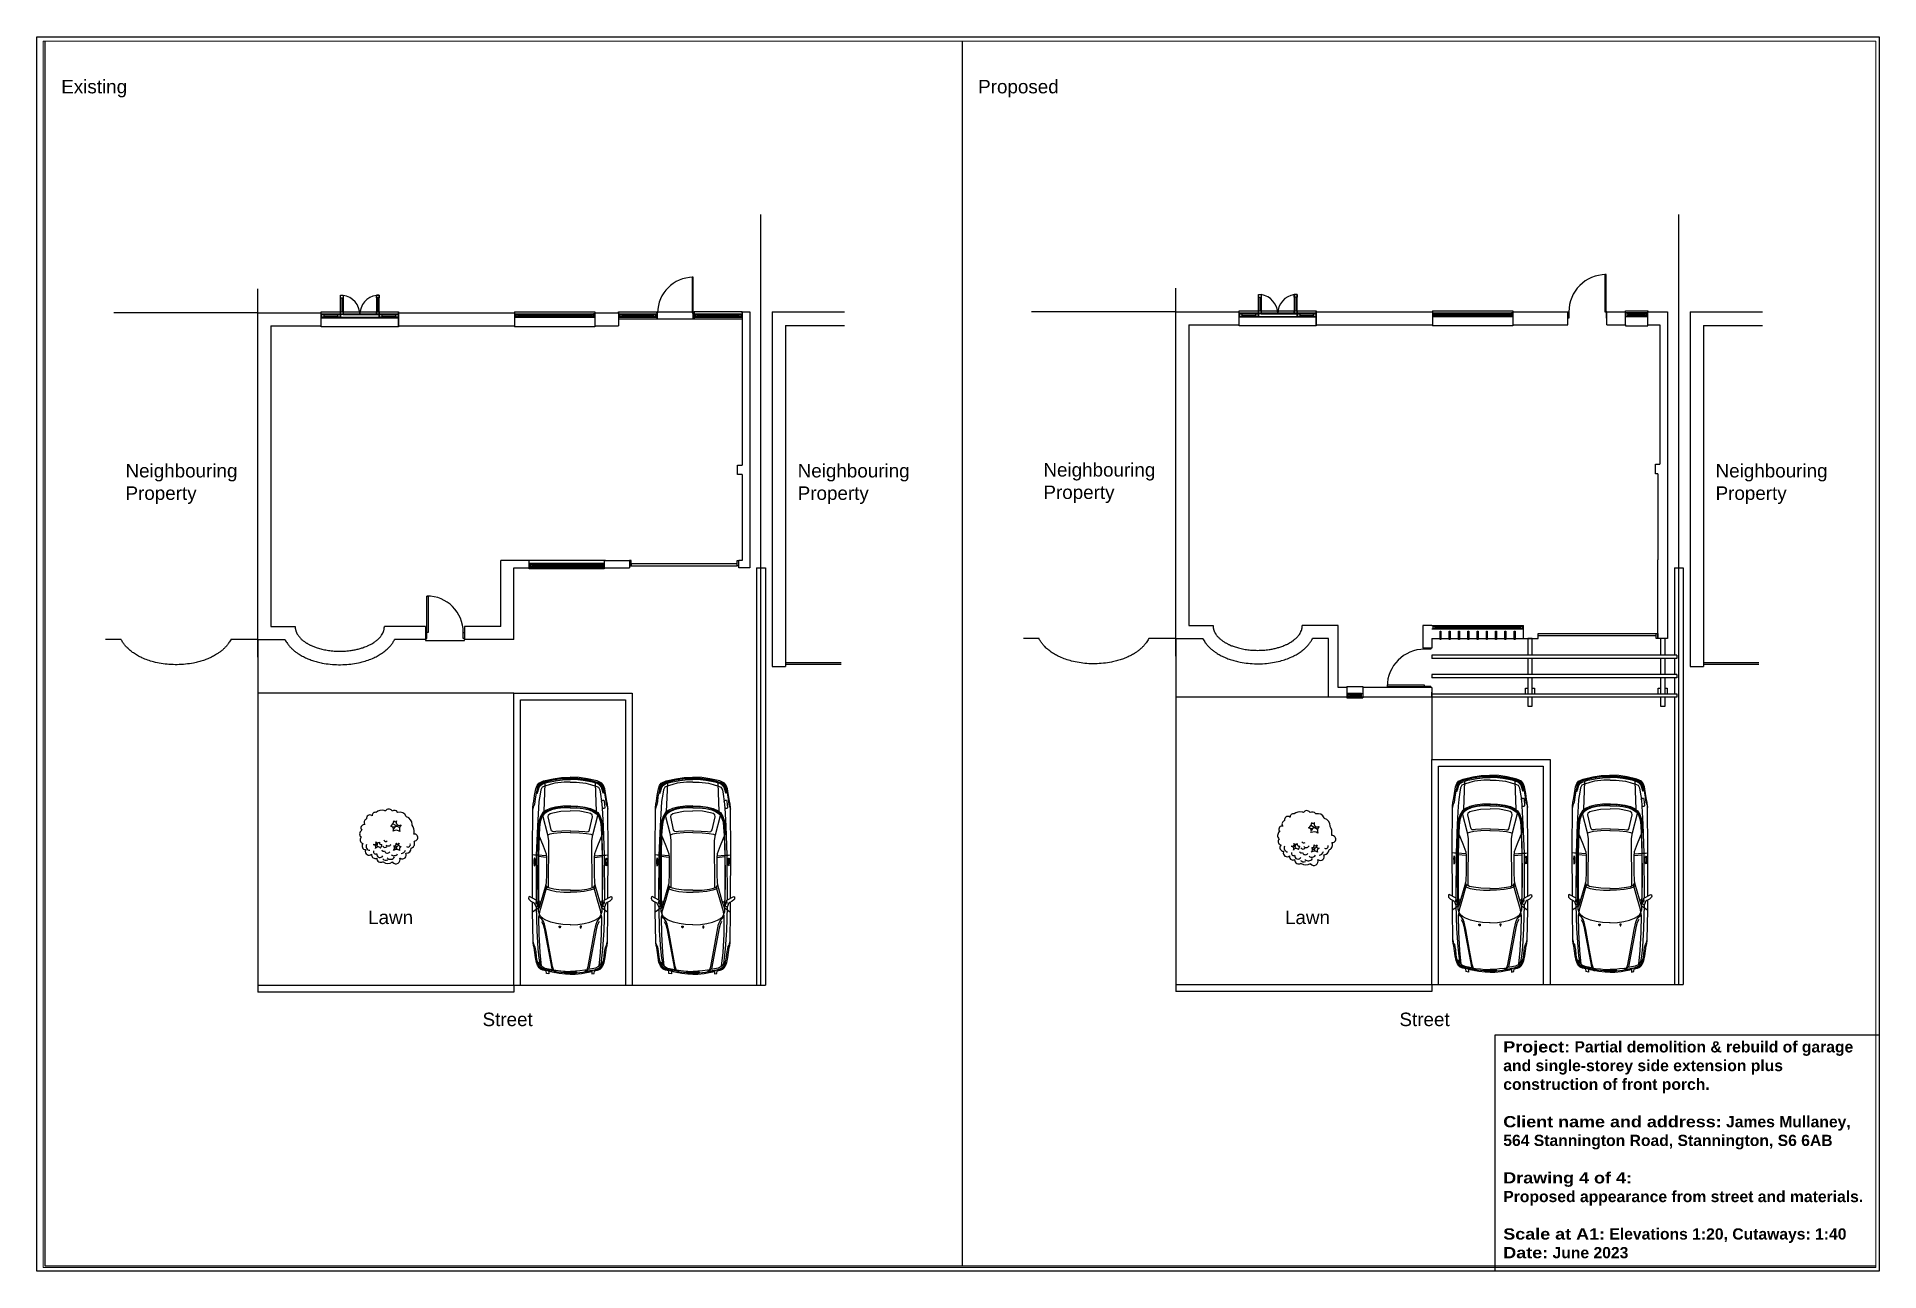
# Paper-space layout 'Garden' of a CAD drawing. Header units: millimetres. Extents: x 5 to 826, y 5 to 555.
# The model-space entities are those that its viewports show. They can reach past a viewport. Long polylines and large blocks are cut down to what shows.
import ezdxf

# ---------------------------------------------------------------- set-up
doc = ezdxf.new("R2010")
doc.units = ezdxf.units.MM
doc.linetypes.add('ACAD_ISO02W100', pattern=[15, 12, -3])
doc.layers.add('A-Walls', color=7, linetype='Continuous')
doc.layers.add('New', color=7, linetype='Continuous')
doc.layers.add('Border', color=7, linetype='Continuous', plot=False)
doc.styles.get("Standard").update_dxf_attribs({"font": 'Arial.ttf'})

psp = doc.layouts.new('Garden')

msp = doc.modelspace()

# ---------------------------------------------------------------- texts
at = {"linetype": 'ACAD_ISO02W100', "char_height": 300, "attachment_point": 1}
for s, insert in [('Existing', (-11487, -42398.8)), ('Proposed', (8933.2, -42398.8)), ('Neighbouring^JProperty', (-10055.5, -50952.8)), ('Neighbouring^JProperty', (4914.1, -50952.8)), ('Neighbouring^JProperty', (10386.5, -50932.8)), ('Neighbouring^JProperty', (25356.1, -50952.8)), ('Lawn', (-4653.2, -60900.7)), ('Lawn', (15766.9, -60900.7)), ('Street', (-2104.6, -63173.3)), ('Street', (18315.5, -63173.3))]:
    msp.add_mtext_dynamic_manual_height_columns(s, width=10135.649, gutter_width=12.5, heights=[0], dxfattribs=dict(at, insert=insert))

# ---------------------------------------------------------------- blocks, each defined once
blk = doc.blocks.new('JRMBorder')
for p, q in [((654.72, 5.09), (654.72, 110.36)), ((654.72, 110.36), (825.79, 110.36))]:
    blk.add_line(p, q)
blk.add_lwpolyline([(5.21, 554.91), (825.79, 554.91), (825.79, 5.09), (5.21, 5.09)], close=True)
at = {"insert": (658.37, 107.52), "char_height": 5, "attachment_point": 1}
blk.add_mtext_dynamic_manual_height_columns('{\\fArial Black|b1|i0|c0|p0;Project:\\fArial|b1|i0|c0|p34; Partial demolition & rebuild of garage and single-storey side extension plus construction of front porch.\\P\\P\\fArial Black|b1|i0|c0|p0;Client name and address:\\fArial|b1|i0|c0|p34; James Mullaney, 564 Stannington Road, Stannington, S6 6AB\\P\\P\\fArial Black|b1|i0|c0|p0;Drawing 4 of 4:\\P\\fArial|b1|i0|c0|p34;Proposed appearance from street and materials.\\P\\P\\fArial Black|b1|i0|c0|p0;Scale at A1:\\fArial|b1|i0|c0|p34; Elevations 1:20, Cutaways: 1:40\\P\\fArial Black|b1|i0|c0|p0;Date:\\fArial|b1|i0|c0|p34; June 2023}', width=165.5278, gutter_width=12.5, heights=[0], dxfattribs=at)
blk = doc.blocks.new('Window')
for p, q in [((0, 0), (1787, 0)), ((0, 0), (0, -330)), ((0, -40), (1787, -40)), ((0, -120), (1787, -120)), ((1787, -330), (0, -330)), ((30, -40), (30, -120)), ((70, -80), (1717, -80)), ((1787, -40), (1757, -40)), ((1757, -40), (1757, -120)), ((1787, 0), (1787, -330))]:
    blk.add_line(p, q)
for points in [[(30, -60), (1757, -60), (1757, -100), (30, -100)], [(30, -60), (70, -60), (70, -100), (30, -100)], [(1757, -60), (1717, -60), (1717, -100), (1757, -100)]]:
    blk.add_lwpolyline(points, close=True)
blk = doc.blocks.new('A$C25803E90')
for p, q in [((79, 1304), (108, 1317)), ((1600, 1631), (1620, 1583)), ((2602, 1463), (2618, 1637)), ((3624, 1513), (4253, 1489)), ((4312, 1240), (4334, 1240)), ((79, 552), (108, 539)), ((4312, 616), (4334, 616)), ((1600, 225), (1620, 273)), ((2602, 393), (2618, 219)), ((3624, 343), (4253, 366))]:
    blk.add_line(p, q)
for points in [[(0, 928), (4, 1038), (17, 1177), (59, 1405), (5, 1405), (16, 1461), (73, 1467), (90, 1537), (110, 1591), (142, 1623), (199, 1660), (264, 1684), (369, 1703), (592, 1734), (638, 1749), (703, 1756), (725, 1756), (1393, 1767), (1609, 1767)], [(256, 1677), (262, 1672), (253, 1661), (198, 1637), (157, 1607), (126, 1570), (106, 1528), (88, 1466), (73, 1467), (90, 1467), (74, 1406), (59, 1406), (74, 1405), (56, 1313), (48, 1292), (35, 1273)], [(78, 1292), (72, 1302), (88, 1412), (101, 1463), (119, 1529), (148, 1582), (184, 1615), (249, 1650), (279, 1657), (262, 1632), (226, 1604)], [(1502, 1688), (974, 1677), (565, 1648), (359, 1626), (238, 1608), (199, 1592), (168, 1557), (138, 1492), (115, 1370), (107, 1303)], [(278, 1656), (380, 1679), (504, 1692), (565, 1702), (615, 1715), (644, 1735), (670, 1744), (719, 1752)], [(1334, 1616), (1394, 1635), (1460, 1639), (1618, 1647), (2145, 1655), (2720, 1647), (3121, 1638), (3389, 1614), (3493, 1586), (3564, 1546), (3627, 1475), (3686, 1334), (3710, 1232), (3730, 1068), (3734, 925)], [(1868, 927), (1875, 1132), (1894, 1297), (1913, 1384), (1929, 1425), (1944, 1451), (1990, 1472), (1636, 1575), (1461, 1628), (1461, 1639), (1462, 1655), (1444, 1689), (1422, 1715), (1396, 1746), (1383, 1767)], [(1558, 1680), (1590, 1691), (1603, 1691), (1632, 1683), (1643, 1680), (1650, 1685), (1729, 1838), (1726, 1847), (1721, 1854), (1695, 1856), (1672, 1852), (1656, 1840), (1630, 1805), (1598, 1747), (1583, 1729), (1574, 1722), (1511, 1695), (1503, 1682), (1503, 1671), (1507, 1663), (1521, 1657), (1580, 1656), (1606, 1662), (1614, 1672), (1618, 1684)], [(4279, 928), (4275, 1068), (4255, 1276), (4228, 1379), (4188, 1499), (4164, 1552), (4107, 1585), (4013, 1600), (3846, 1626), (3702, 1639), (3299, 1661), (2649, 1685), (1655, 1692)], [(1693, 1767), (2695, 1769), (3709, 1762), (3784, 1757), (3851, 1738), (3979, 1722), (4130, 1697), (4204, 1669), (4257, 1632), (4304, 1525), (4354, 1307), (4380, 1126), (4392, 926)], [(3750, 927), (3743, 1098), (3721, 1261), (3691, 1380), (3647, 1476), (3598, 1540), (3516, 1593), (3426, 1620), (3349, 1628), (3216, 1641), (3115, 1648), (3114, 1636), (2858, 1533), (2683, 1468), (2596, 1459), (2219, 1459), (2043, 1465), (1991, 1472)], [(2417, 1731), (2423, 1719), (2440, 1712), (2466, 1711), (2562, 1711), (2577, 1716), (2585, 1726), (2585, 1733), (2551, 1732), (2547, 1738), (2459, 1737), (2453, 1731), (2417, 1731)], [(2635, 1463), (2652, 1650), (2649, 1673), (2654, 1722), (2658, 1767)], [(4370, 925), (4365, 1098), (4335, 1314), (4303, 1455), (4261, 1573), (4238, 1611), (4205, 1641), (4157, 1662), (4067, 1680), (3949, 1706), (3848, 1720), (3783, 1729), (3749, 1738), (3722, 1753), (3672, 1765)], [(4355, 928), (4353, 1083), (4337, 1220), (4323, 1302), (4303, 1396), (4264, 1538), (4223, 1608), (4178, 1635), (4122, 1656), (4052, 1673), (4035, 1665), (4035, 1661), (4060, 1653), (4167, 1620), (4210, 1586), (4244, 1529), (4276, 1423), (4317, 1217), (4334, 1039), (4337, 927)], [(26, 929), (28, 998), (32, 1068), (49, 1215), (63, 1266), (80, 1283), (87, 1275), (87, 1253), (74, 1141), (65, 1040), (62, 978), (63, 931)], [(62, 1262), (69, 1280), (81, 1293), (173, 1325), (495, 1382), (952, 1468), (1117, 1501), (1175, 1525), (1226, 1563), (1256, 1596), (1296, 1617)], [(1172, 1567), (1108, 1533), (1024, 1511), (123, 1338)], [(179, 1567), (483, 1599), (890, 1620), (1272, 1627), (1304, 1620), (1322, 1611)], [(1102, 927), (1110, 1097), (1127, 1234), (1158, 1364), (1201, 1476), (1240, 1540), (1281, 1586), (1333, 1614), (1394, 1610), (1652, 1534), (1945, 1449), (1899, 1463), (1869, 1372), (1845, 1240), (1830, 1070), (1826, 924)], [(3709, 927), (3705, 1070), (3691, 1217), (3660, 1349), (3627, 1430), (3570, 1510), (3504, 1560), (3393, 1597), (3270, 1612), (3089, 1625), (2651, 1636), (1834, 1639), (1464, 1630)], [(1935, 1415), (2979, 1409), (3107, 1428), (3537, 1540)], [(3155, 927), (3149, 1136), (3133, 1292), (3116, 1386), (3095, 1427)], [(3192, 926), (3189, 1115), (3177, 1249), (3172, 1297), (3175, 1328), (3193, 1345), (3219, 1358), (3506, 1422), (3547, 1413), (3578, 1379), (3596, 1318), (3629, 1140), (3639, 928)], [(0, 928), (4, 818), (17, 679), (59, 451), (5, 451), (16, 395), (73, 389), (90, 319), (110, 265), (142, 232), (199, 195), (264, 172), (369, 153), (592, 122), (638, 107), (703, 100), (725, 100), (1393, 89), (1609, 89)], [(26, 927), (28, 858), (32, 787), (49, 641), (63, 590), (80, 573), (87, 581), (87, 603), (74, 715), (65, 816), (62, 877), (63, 925)], [(1070, 1147), (1035, 1151), (1034, 1169), (1070, 1174), (1070, 1148)], [(1102, 929), (1110, 759), (1127, 622), (1158, 491), (1201, 380), (1240, 316), (1281, 270), (1333, 242), (1394, 246), (1652, 322), (1945, 407), (1899, 393), (1869, 484), (1845, 616), (1830, 786), (1826, 932)], [(1334, 240), (1394, 221), (1460, 216), (1618, 209), (2145, 201), (2720, 209), (3121, 218), (3389, 242), (3493, 270), (3564, 310), (3627, 381), (3686, 522), (3710, 624), (3730, 788), (3734, 931)], [(1868, 929), (1875, 724), (1894, 559), (1913, 472), (1929, 431), (1944, 405), (1990, 384), (1636, 281), (1461, 228), (1461, 216), (1462, 201), (1444, 167), (1422, 141), (1396, 110), (1383, 89)], [(3709, 929), (3705, 786), (3691, 639), (3660, 507), (3627, 426), (3570, 346), (3504, 296), (3393, 258), (3270, 244), (3089, 231), (2651, 219), (1834, 217), (1464, 226)], [(4279, 928), (4275, 788), (4255, 580), (4228, 477), (4188, 357), (4164, 304), (4107, 271), (4013, 256), (3846, 230), (3702, 217), (3299, 195), (2649, 171), (1655, 164)], [(1693, 89), (2695, 87), (3709, 94), (3784, 99), (3851, 117), (3979, 134), (4130, 159), (4204, 187), (4257, 224), (4304, 331), (4354, 549), (4380, 730), (4392, 930)], [(3750, 929), (3743, 758), (3721, 594), (3691, 475), (3647, 380), (3598, 316), (3516, 263), (3426, 236), (3349, 227), (3216, 215), (3115, 208), (3114, 220), (2858, 323), (2683, 388), (2596, 397), (2219, 397), (2043, 391), (1991, 384)], [(3155, 929), (3149, 720), (3133, 564), (3116, 470), (3095, 429)], [(3192, 930), (3189, 741), (3177, 607), (3172, 559), (3175, 527), (3193, 511), (3219, 498), (3506, 434), (3547, 443), (3578, 477), (3596, 538), (3629, 716), (3639, 928)], [(4370, 931), (4365, 758), (4335, 542), (4303, 401), (4261, 283), (4238, 245), (4205, 215), (4157, 194), (4067, 176), (3949, 150), (3848, 136), (3783, 127), (3749, 118), (3722, 103), (3672, 91)], [(4355, 928), (4353, 773), (4337, 636), (4323, 554), (4303, 460), (4264, 318), (4223, 248), (4178, 221), (4122, 200), (4052, 183), (4035, 191), (4035, 195), (4060, 203), (4167, 236), (4210, 269), (4244, 327), (4276, 433), (4317, 639), (4334, 817), (4337, 929)], [(256, 179), (262, 184), (253, 195), (198, 219), (157, 249), (126, 286), (106, 328), (88, 390), (73, 389), (90, 389), (74, 450), (59, 450), (74, 451), (56, 543), (48, 563), (35, 583)], [(62, 594), (69, 576), (81, 562), (173, 531), (495, 473), (952, 388), (1117, 355), (1175, 331), (1226, 293), (1256, 260), (1296, 239)], [(78, 563), (72, 554), (88, 444), (101, 393), (119, 327), (148, 274), (184, 241), (249, 206), (279, 199), (262, 224), (226, 252)], [(1502, 168), (974, 179), (565, 208), (359, 230), (238, 248), (199, 264), (168, 299), (138, 364), (115, 486), (107, 553)], [(1172, 289), (1108, 323), (1024, 345), (123, 518)], [(1070, 709), (1035, 705), (1034, 687), (1070, 682), (1070, 708)], [(1935, 441), (2979, 447), (3107, 428), (3537, 316)], [(179, 289), (483, 257), (890, 236), (1272, 229), (1304, 236), (1322, 245)], [(278, 200), (380, 177), (504, 164), (565, 154), (615, 140), (644, 121), (670, 112), (719, 104)], [(1558, 176), (1590, 165), (1603, 165), (1632, 173), (1643, 176), (1650, 171), (1729, 18), (1726, 8), (1721, 2), (1695, 0), (1672, 4), (1656, 16), (1630, 51), (1598, 108), (1583, 127), (1574, 134), (1511, 160), (1503, 174), (1503, 185), (1507, 193), (1521, 199), (1580, 200), (1606, 194), (1614, 184), (1618, 172)], [(2417, 125), (2423, 137), (2440, 144), (2466, 145), (2562, 145), (2577, 140), (2585, 130), (2585, 123), (2551, 124), (2547, 118), (2459, 119), (2453, 125), (2417, 125)], [(2635, 393), (2652, 206), (2649, 183), (2654, 134), (2658, 89)], [(3849, 231), (3872, 226), (3877, 206), (3874, 184), (3857, 171), (3707, 158), (3694, 169), (3690, 207), (3705, 214)]]:
    blk.add_lwpolyline(points)
for points in [[(46, 1066, -0.157943), (49, 1065, -0.089863), (51, 1063, -0.04893), (53, 1059, -0.030507), (55, 1053, -0.021648), (56, 1046, -0.017064), (58, 1039, -0.014682), (58, 1030, -0.013651), (59, 1022, -0.013651), (58, 1013, -0.014682), (58, 1005, -0.017064), (57, 997, -0.021648), (55, 990, -0.030507), (53, 985, -0.04893), (51, 981, -0.089863), (49, 978, -0.157943), (47, 977, -0.157943), (44, 978, -0.089863), (42, 981, -0.04893), (40, 985, -0.030507), (38, 990, -0.021648), (36, 997, -0.017064), (35, 1005, -0.014682), (34, 1013, -0.013651), (34, 1022, -0.013651), (34, 1030, -0.014682), (35, 1039, -0.017064), (36, 1046, -0.021648), (38, 1053, -0.030507), (39, 1059, -0.04893), (42, 1063, -0.089863), (44, 1065, -0.157943)], [(46, 1001, -0.1542), (48, 1001, -0.089935), (51, 998, -0.049765), (53, 994, -0.031256), (55, 988, -0.022257), (57, 982, -0.017575), (58, 974, -0.015137), (59, 966, -0.014079), (59, 957, -0.014079), (59, 948, -0.015137), (58, 940, -0.017575), (57, 932, -0.022257), (55, 926, -0.031256), (53, 920, -0.049765), (51, 916, -0.089935), (49, 913, -0.1542), (47, 912, -0.1542), (44, 913, -0.089935), (42, 916, -0.049765), (39, 920, -0.031256), (38, 925, -0.022257), (36, 932, -0.017575), (35, 940, -0.015137), (34, 948, -0.014079), (34, 957, -0.014079), (34, 966, -0.015137), (34, 974, -0.017575), (36, 982, -0.022257), (37, 988, -0.031256), (39, 994, -0.049765), (41, 998, -0.089935), (44, 1001, -0.1542)], [(46, 854, -0.1542), (44, 855, -0.089935), (41, 858, -0.049765), (39, 862, -0.031256), (37, 867, -0.022257), (36, 874, -0.017575), (34, 882, -0.015137), (34, 890, -0.014079), (34, 899, -0.014079), (34, 908, -0.015137), (35, 916, -0.017575), (36, 924, -0.022257), (38, 930, -0.031256), (39, 936, -0.049765), (42, 940, -0.089935), (44, 943, -0.1542), (47, 943, -0.1542), (49, 943, -0.089935), (51, 940, -0.049765), (53, 936, -0.031256), (55, 930, -0.022257), (57, 924, -0.017575), (58, 916, -0.015137), (59, 908, -0.014079), (59, 899, -0.014079), (59, 890, -0.015137), (58, 882, -0.017575), (57, 874, -0.022257), (55, 867, -0.031256), (53, 862, -0.049765), (51, 858, -0.089935), (48, 855, -0.1542)], [(46, 790, -0.157943), (44, 791, -0.089863), (42, 793, -0.04893), (39, 797, -0.030507), (38, 803, -0.021648), (36, 809, -0.017064), (35, 817, -0.014682), (34, 825, -0.013651), (34, 834, -0.013651), (34, 843, -0.014682), (35, 851, -0.017064), (36, 859, -0.021648), (38, 866, -0.030507), (40, 871, -0.04893), (42, 875, -0.089863), (44, 878, -0.157943), (47, 878, -0.157943), (49, 878, -0.089863), (51, 875, -0.04893), (53, 871, -0.030507), (55, 865, -0.021648), (57, 859, -0.017064), (58, 851, -0.014682), (58, 843, -0.013651), (59, 834, -0.013651), (58, 825, -0.014682), (58, 817, -0.017064), (56, 809, -0.021648), (55, 803, -0.030507), (53, 797, -0.04893), (51, 793, -0.089863), (49, 791, -0.157943)]]:
    blk.add_lwpolyline(points, format="xyb", close=True)
blk = doc.blocks.new('Z_12')
for p, q in [((166, 184), (97, 174)), ((199, 164), (101, 221)), ((132, 181), (111, 148)), ((-112, -113), (-139, -70)), ((-125, -87), (-114, -51)), ((159, -137), (127, -123)), ((164, -150), (145, -94)), ((155, -113), (189, -80))]:
    blk.add_line(p, q)
blk.add_lwpolyline([(-13, 409), (-23, 412, 0.233912), (-139, 385, 0.503334), (-197, 338), (-202, 341, 0.669178), (-276, 291), (-283, 288, 0.501791), (-301, 211), (-311, 211, 0.669753), (-344, 131), (-349, 127, 0.506877), (-354, 27), (-362, 14, 0.50807), (-329, -60), (-331, -63, 0.604429), (-291, -150), (-293, -160, 0.721665), (-205, -217), (-205, -227, 0.571157), (-131, -270), (-131, -273, 0.58413), (-42, -323), (-37, -327, 0.29945), (95, -327), (98, -330, 0.881287), (202, -270), (207, -273, 0.773911), (288, -200), (293, -200, 0.41034), (364, -130), (372, -126, 0.446165), (405, -26), (410, -26, 1.078884), (402, 74), (405, 94, 0.178022), (379, 204), (379, 211, 0.336876), (296, 321), (293, 328, 0.401413), (174, 385), (169, 391, 0.392042), (92, 405), (87, 411, 0.518997), (-4, 408)], format="xyb", close=True)
for centre, radius, start, end in [((-3, 280), 120, 307.2011, 352.3009), ((66, 140), 44.2, 329.9007, 85.4842), ((148, 28), 100, 56.3805, 116.0143), ((134, 269), 19.3, 196.6364, 343.3636), ((193, 244), 45.3, 154.7784, 305.3166), ((286, 147), 89.8, 137.6158, 203.209), ((-227, -104), 55.9, 151.0951, 264.9167), ((-166, -52), 28.8, 239.3789, 31.1177), ((-179, -113), 36.4, 326.9926, 92.917), ((-145, -180), 32.7, 160.7898, 297.9907), ((-111, -153), 42.7, 37.7844, 152.7504), ((-116, -19), 31.4, 215.1672, 317.0471), ((-83, -216), 47.2, 171.6823, 330.9212), ((-64, -48), 30.2, 166.1806, 284.8346), ((-261, -20), 213, 329.9502, 344.4972), ((-36, -151), 22.6, 184.6947, 318.1365), ((-11, -82), 36.3, 210.0333, 316.9232), ((0, 0), 31.5, 206.6201, 310.304), ((23, -157), 43.1, 192.6971, 322.8693), ((34, -47), 50.3, 227.4798, 327.3238), ((66, -222), 67, 223.9191, 330.2475), ((118, -176), 60.6, 229.5022, 327.1741), ((82, -127), 44.6, 305.7896, 42.2257), ((154, -232), 82.5, 56.8511, 123.1489), ((123, -68), 29.6, 255.9127, 21.7324), ((171, -52), 21.4, 193.1088, 346.8912), ((212, -77), 28.4, 136.4013, 289.6309), ((232, -142), 39.3, 104.3993, 213.1112), ((217, -139), 66.8, 273.7672, 345.2386), ((317, -76), 35.9, 238.8912, 14.5226), ((3, -241), 62.2, 220.7316, 293.3103)]:
    blk.add_arc(centre, radius, start, end)

# ---------------------------------------------------------------- linework, layer by layer
at = {"linetype": 'ACAD_ISO02W100'}
for p, q in [((8579, -41519.8), (8579, -68819)), ((8579, -41519.8), (28999.2, -41519.8)), ((4095.4, -62563.9), (4095.4, -45393.8)), ((24537.4, -62543.9), (24537.4, -45393.8))]:
    msp.add_line(p, q, dxfattribs=at)
for p, q in [((-7107.6, -47585.9), (-10317.2, -47585.9)), ((-5697.6, -47565.9), (-3977.6, -47565.9)), ((-5697.6, -47895.9), (-5697.6, -47565.9)), ((-5267.6, -47255.9), (-5207.6, -47255.9)), ((-5267.6, -47565.9), (-5207.6, -47565.9)), ((-5237.6, -47255.9), (-5237.6, -47565.9)), ((-4437.6, -47255.9), (-4437.6, -47565.9)), ((-3977.6, -47565.9), (-3977.6, -47895.9)), ((925.4, -47585.9), (925.4, -47565.9)), ((925.4, -47565.9), (1775.4, -47565.9)), ((925.4, -47565.9), (925.4, -47875.9)), ((1775.4, -47585.9), (1775.4, -47565.9)), ((1775.4, -47565.9), (2565.4, -47565.9)), ((1775.4, -47585.9), (1775.4, -47725.9)), ((1795.4, -47725.9), (1795.4, -47585.9)), ((2585.4, -47565.9), (2605.4, -47565.9)), ((2585.4, -47725.9), (2585.4, -47585.9)), ((2605.4, -47565.9), (2605.4, -47585.9)), ((3675.4, -47565.9), (2605.4, -47565.9)), ((2605.4, -47585.9), (2605.4, -47725.9)), ((3675.4, -47585.9), (3675.4, -47565.9)), ((3675.4, -47565.9), (3845.4, -47565.9)), ((4345.4, -47565.9), (4345.4, -55463.9)), ((4345.4, -47565.9), (5956.4, -47565.9)), ((13334.4, -47565.9), (10124.8, -47565.9)), ((14744.4, -47545.9), (16464.4, -47545.9)), ((14744.4, -47875.9), (14744.4, -47545.9)), ((15174.4, -47235.9), (15234.4, -47235.9)), ((15174.4, -47545.9), (15234.4, -47545.9)), ((15204.4, -47235.9), (15204.4, -47545.9)), ((16004.4, -47235.9), (16004.4, -47545.9)), ((16464.4, -47545.9), (16464.4, -47875.9)), ((24787.4, -47565.9), (24787.4, -55463.9)), ((24787.4, -47565.9), (26398.4, -47565.9)), ((-3977.6, -47895.9), (-5697.6, -47895.9)), ((-5637.6, -47655.9), (-5327.6, -47655.9)), ((-5267.6, -47685.9), (-4407.6, -47685.9)), ((-5207.6, -47625.9), (-4467.6, -47625.9)), ((-4347.6, -47655.9), (-4037.6, -47655.9)), ((925.4, -47605.9), (1775.4, -47605.9)), ((925.4, -47685.9), (1775.4, -47685.9)), ((955.4, -47605.9), (955.4, -47685.9)), ((955.4, -47625.9), (1745.4, -47625.9)), ((955.4, -47665.9), (1745.4, -47665.9)), ((995.4, -47625.9), (995.4, -47665.9)), ((995.4, -47645.9), (1705.4, -47645.9)), ((1705.4, -47625.9), (1705.4, -47665.9)), ((1745.4, -47605.9), (1745.4, -47685.9)), ((2605.4, -47605.9), (3675.4, -47605.9)), ((2605.4, -47685.9), (3675.4, -47685.9)), ((2635.4, -47605.9), (2635.4, -47685.9)), ((2635.4, -47625.9), (3645.4, -47625.9)), ((2635.4, -47665.9), (3645.4, -47665.9)), ((2675.4, -47625.9), (2675.4, -47665.9)), ((2675.4, -47645.9), (3605.4, -47645.9)), ((3605.4, -47625.9), (3605.4, -47665.9)), ((3645.4, -47605.9), (3645.4, -47685.9)), ((4645.4, -47865.9), (5956.4, -47865.9)), ((4645.4, -47865.9), (4645.4, -55463.9)), ((16464.4, -47875.9), (14744.4, -47875.9)), ((14804.4, -47635.9), (15114.4, -47635.9)), ((15174.4, -47665.9), (16034.4, -47665.9)), ((15234.4, -47605.9), (15974.4, -47605.9)), ((16094.4, -47635.9), (16404.4, -47635.9)), ((25087.4, -47865.9), (25087.4, -55463.9)), ((25087.4, -47865.9), (26398.4, -47865.9)), ((24072.4, -51170.9), (24072.4, -53085.9)), ((-1698.6, -54573.9), (-1698.6, -53105.9)), ((-1068.6, -53288.9), (-1068.6, -53105.9)), ((605.4, -53288.9), (-1068.6, -53288.9)), ((-1038.6, -53248.9), (-1038.6, -53168.9)), ((-1038.6, -53188.9), (575.4, -53188.9)), ((-1038.6, -53228.9), (575.4, -53228.9)), ((-998.6, -53188.9), (-998.6, -53228.9)), ((-998.6, -53208.9), (535.4, -53208.9)), ((535.4, -53188.9), (535.4, -53228.9)), ((575.4, -53248.9), (575.4, -53168.9)), ((605.4, -53105.9), (605.4, -53288.9)), ((1205.4, -53105.9), (1165.4, -53105.9)), ((1165.4, -53218.9), (1205.4, -53218.9)), ((1205.4, -53218.9), (1205.4, -53105.9)), ((3565.4, -53218.9), (3565.4, -53105.9)), ((3565.4, -53105.9), (3605.4, -53105.9)), ((3605.4, -53218.9), (3565.4, -53218.9)), ((3675.4, -53105.9), (3605.4, -53105.9)), ((3995.4, -53268.9), (4195.4, -53268.9)), ((4195.4, -53268.9), (4195.4, -62563.9)), ((24437.4, -53268.9), (24637.4, -53268.9)), ((24637.4, -53268.9), (24637.4, -62543.9)), ((16948.4, -55928.9), (16948.4, -54553.9)), ((19033.4, -54553.9), (18833.4, -54553.9)), ((-10152.3, -54863.9), (-10500.3, -54863.9)), ((-3373.6, -54863.9), (-3373.6, -54883.9)), ((-3373.6, -54883.9), (-2503.6, -54883.9)), ((-2503.6, -54883.9), (-2503.6, -54863.9)), ((10289.7, -54843.9), (9941.7, -54843.9)), ((4645.4, -55373.9), (5880.2, -55373.9)), ((4645.4, -55373.9), (4645.4, -55463.9)), ((25087.4, -55373.9), (26322.2, -55373.9)), ((25087.4, -55373.9), (25087.4, -55463.9)), ((4345.4, -55463.9), (4645.4, -55463.9)), ((4645.4, -55413.9), (5880.2, -55413.9)), ((24787.4, -55463.9), (25087.4, -55463.9)), ((25087.4, -55413.9), (26322.2, -55413.9)), ((-1408.6, -62713.9), (-7107.6, -62713.9)), ((-1408.6, -62563.9), (-1408.6, -62713.9)), ((13334.4, -62543.9), (24637.4, -62543.9)), ((19033.4, -62700.4), (13334.4, -62700.4)), ((19033.4, -62550.4), (19033.4, -62700.4))]:
    msp.add_line(p, q)
at = {"color": 7}
for p, q in [((24117.4, -47565.9), (24287.4, -47565.9)), ((21077.4, -54843.9), (21367.4, -54843.9)), ((21367.4, -54843.9), (21407.4, -54843.9)), ((21407.4, -54843.9), (21407.4, -54730.9))]:
    msp.add_line(p, q, dxfattribs=at)
at = {"linetype": 'Continuous'}
for p, q in [((3995.4, -53268.9), (3995.4, -62563.9)), ((24437.4, -53268.9), (24437.4, -55213.9)), ((-7107.6, -54863.9), (-7107.6, -62713.9)), ((13334.4, -54843.9), (13334.4, -62700.4)), ((24437.4, -55283.9), (24437.4, -55643.9)), ((24437.4, -55713.9), (24437.4, -56073.9)), ((-1408.6, -56057.4), (-7107.6, -56057.4)), ((-1408.6, -62563.9), (-1408.6, -56057.4)), ((-1408.6, -62557.4), (-1408.6, -56057.4)), ((-1408.6, -56057.4), (1226.4, -56057.4)), ((-1258.6, -62557.4), (-1258.6, -56207.4)), ((-1258.6, -56207.4), (1076.4, -56207.4)), ((1076.4, -56207.4), (1076.4, -62563.9)), ((1226.4, -56057.4), (1226.4, -62563.9)), ((16733.4, -56143.9), (13334.4, -56143.9)), ((19033.4, -56143.9), (19033.4, -56037.4)), ((19033.4, -56143.9), (19033.4, -56037.4)), ((19033.4, -56143.9), (19033.4, -57537.4)), ((24437.4, -56143.9), (24437.4, -62543.9)), ((19033.4, -62543.9), (19033.4, -57537.4)), ((19033.4, -62537.4), (19033.4, -57537.4)), ((19033.4, -57537.4), (21668.4, -57537.4)), ((19183.4, -62537.4), (19183.4, -57687.4)), ((19183.4, -57687.4), (21518.4, -57687.4)), ((21518.4, -57687.4), (21518.4, -62543.9)), ((21668.4, -57537.4), (21668.4, -62543.9)), ((-7107.6, -62563.9), (4195.4, -62563.9)), ((-1408.6, -62563.9), (-1408.6, -62557.4)), ((19033.4, -62543.9), (19033.4, -62537.4)), ((19033.4, -62550.4), (19033.4, -62543.9))]:
    msp.add_line(p, q, dxfattribs=at)
for points in [[(2585.4, -47585.9), (2585.4, -46795.9), (2565.4, -46795.9), (2565.4, -47585.9)], [(15234.4, -47605.9), (15174.4, -47605.9), (15174.4, -47175.9), (15234.4, -47175.9)], [(15974.4, -47175.9), (15974.4, -47605.9), (16034.4, -47605.9), (16034.4, -47175.9)], [(16034.4, -47175.9), (16034.4, -47235.9), (15974.4, -47235.9), (15974.4, -47175.9)], [(-5207.6, -47625.9), (-5267.6, -47625.9), (-5267.6, -47195.9), (-5207.6, -47195.9)], [(-4467.6, -47195.9), (-4467.6, -47625.9), (-4407.6, -47625.9), (-4407.6, -47195.9)], [(-4407.6, -47195.9), (-4407.6, -47255.9), (-4467.6, -47255.9), (-4467.6, -47195.9)], [(-4407.6, -47565.9), (-4407.6, -47625.9), (-4467.6, -47625.9), (-4467.6, -47565.9)], [(14744.4, -47585.9), (16464.4, -47585.9), (16464.4, -47685.9), (14744.4, -47685.9)], [(16034.4, -47545.9), (16034.4, -47605.9), (15974.4, -47605.9), (15974.4, -47545.9)], [(-5697.6, -47605.9), (-3977.6, -47605.9), (-3977.6, -47705.9), (-5697.6, -47705.9)], [(-5697.6, -47685.9), (-5267.6, -47685.9), (-5267.6, -47625.9), (-5697.6, -47625.9)], [(-5697.6, -47625.9), (-5637.6, -47625.9), (-5637.6, -47685.9), (-5697.6, -47685.9)], [(-5327.6, -47625.9), (-5267.6, -47625.9), (-5267.6, -47685.9), (-5327.6, -47685.9)], [(-4407.6, -47685.9), (-3977.6, -47685.9), (-3977.6, -47625.9), (-4407.6, -47625.9)], [(-4407.6, -47625.9), (-4347.6, -47625.9), (-4347.6, -47685.9), (-4407.6, -47685.9)], [(-4037.6, -47625.9), (-3977.6, -47625.9), (-3977.6, -47685.9), (-4037.6, -47685.9)], [(14744.4, -47665.9), (15174.4, -47665.9), (15174.4, -47605.9), (14744.4, -47605.9)], [(14744.4, -47605.9), (14804.4, -47605.9), (14804.4, -47665.9), (14744.4, -47665.9)], [(15114.4, -47605.9), (15174.4, -47605.9), (15174.4, -47665.9), (15114.4, -47665.9)], [(16034.4, -47665.9), (16464.4, -47665.9), (16464.4, -47605.9), (16034.4, -47605.9)], [(16034.4, -47605.9), (16094.4, -47605.9), (16094.4, -47665.9), (16034.4, -47665.9)], [(16404.4, -47605.9), (16464.4, -47605.9), (16464.4, -47665.9), (16404.4, -47665.9)], [(-1068.6, -53248.9), (605.4, -53248.9), (605.4, -53168.9), (-1068.6, -53168.9)], [(1205.4, -53218.9), (3565.4, -53218.9), (3565.4, -53178.9), (1205.4, -53178.9)], [(-3343.6, -54703.9), (-3343.6, -53893.9), (-3313.6, -53893.9), (-3313.6, -54703.9)], [(-3373.6, -54843.9), (-3343.6, -54843.9), (-3343.6, -54703.9), (-3373.6, -54703.9)], [(-2503.6, -54843.9), (-2533.6, -54843.9), (-2533.6, -54703.9), (-2503.6, -54703.9)]]:
    msp.add_lwpolyline(points, close=True)
for centre, radius, start, end in [((2585.4, -47585.9), 790, 90, 180), ((15174.4, -47605.9), 430, 0, 82.05653), ((16034.4, -47605.9), 430, 97.94347, 180), ((-5267.6, -47625.9), 430, 0, 82.05653), ((-4407.6, -47625.9), 430, 97.94347, 180), ((-3343.6, -54703.9), 810, 0, 90)]:
    msp.add_arc(centre, radius, start, end)
at = {"layer": 'A-Walls', "linetype": 'ACAD_ISO02W100'}
for p, q in [((-7107.6, -55252.7), (-7107.6, -47055.9)), ((13334.4, -55232.7), (13334.4, -47035.9)), ((13334.4, -55232.7), (13334.4, -47035.9))]:
    msp.add_line(p, q, dxfattribs=at)
at = {"layer": 'A-Walls'}
for p, q in [((-7107.6, -47585.9), (-5697.6, -47585.9)), ((-5697.6, -47875.9), (-5697.6, -47585.9)), ((-3977.6, -47585.9), (-1391.6, -47585.9)), ((-3977.6, -47875.9), (-3977.6, -47585.9)), ((395.4, -47585.9), (925.4, -47585.9)), ((1775.4, -47585.9), (1795.4, -47585.9)), ((2585.4, -47585.9), (2605.4, -47585.9)), ((3675.4, -47585.9), (3675.4, -50980.9)), ((3845.4, -47565.9), (3845.4, -53268.9)), ((13334.4, -47565.9), (14744.4, -47565.9)), ((14744.4, -47855.9), (14744.4, -47565.9)), ((16464.4, -47565.9), (19050.4, -47565.9)), ((16464.4, -47855.9), (16464.4, -47565.9)), ((20837.4, -47565.9), (21367.4, -47565.9)), ((24287.4, -47565.9), (24287.4, -53085.9)), ((-6817.6, -47875.9), (-5697.6, -47875.9)), ((-6817.6, -47875.9), (-6817.6, -48955.9)), ((-6817.6, -47875.9), (-6817.6, -54573.9)), ((-3977.6, -47875.9), (-1391.6, -47875.9)), ((395.4, -47875.9), (925.4, -47875.9)), ((3675.4, -47725.9), (925.4, -47725.9)), ((13624.4, -47855.9), (14744.4, -47855.9)), ((13624.4, -47855.9), (13624.4, -54553.9)), ((16464.4, -47855.9), (19050.4, -47855.9)), ((20837.4, -47855.9), (22067.4, -47855.9)), ((24117.4, -47855.9), (24117.4, -49655.9)), ((24117.4, -47855.9), (24117.4, -50960.9)), ((3575.4, -51190.9), (3575.4, -50980.9)), ((3575.4, -50980.9), (3675.4, -50980.9)), ((3675.4, -51190.9), (3575.4, -51190.9)), ((3675.4, -51190.9), (3675.4, -53105.9)), ((24017.4, -51170.9), (24017.4, -50960.9)), ((24017.4, -50960.9), (24117.4, -50960.9)), ((24072.4, -51170.9), (24017.4, -51170.9)), ((13624.4, -51493.9), (13624.4, -54553.9)), ((635.4, -53105.9), (-1698.6, -53105.9)), ((-1408.6, -54863.9), (-1408.6, -53268.9)), ((-1408.6, -53268.9), (-1068.6, -53268.9)), ((605.4, -53105.9), (1165.4, -53105.9)), ((605.4, -53268.9), (1165.4, -53268.9)), ((1165.4, -53105.9), (1165.4, -53135.9)), ((1165.4, -53135.9), (1165.4, -53268.9)), ((3605.4, -53268.9), (3605.4, -53105.9)), ((3845.4, -53268.9), (3605.4, -53268.9)), ((13624.4, -54553.9), (14164.4, -54553.9)), ((16948.4, -54553.9), (16151.4, -54553.9)), ((-7107.6, -54863.9), (-7709.9, -54863.9)), ((-7107.6, -54863.9), (-6505.3, -54863.9)), ((-6817.6, -54573.9), (-6277.6, -54573.9)), ((-3373.6, -54573.9), (-4290.6, -54573.9)), ((-3373.6, -54863.9), (-4062.9, -54863.9)), ((-3373.6, -54573.9), (-3473.6, -54573.9)), ((-3373.6, -54573.9), (-3373.6, -54863.9)), ((-1698.6, -54573.9), (-2503.6, -54573.9)), ((-2503.6, -54573.9), (-2503.6, -54863.9)), ((-1408.6, -54863.9), (-2503.6, -54863.9)), ((13334.4, -54843.9), (12732.1, -54843.9)), ((13334.4, -54843.9), (13936.7, -54843.9)), ((16733.4, -54843.9), (16379.1, -54843.9))]:
    msp.add_line(p, q, dxfattribs=at)
for points, knots in [([(14164.4, -54553.9), (14164.4, -54558.6), (14164.5, -54563.3), (14164.9, -54572.1), (14165.2, -54576.2), (14165.9, -54584.4), (14166.4, -54588.5), (14167.3, -54596.1), (14167.8, -54599.5), (14168.8, -54605.9), (14169.4, -54608.8), (14170.5, -54614.6), (14171.1, -54617.6), (14172.6, -54624.4), (14173.5, -54628.2), (14175.5, -54636), (14176.6, -54639.8), (14178.9, -54647.6), (14180.1, -54651.5), (14182.9, -54659.6), (14184.4, -54663.9), (14187.7, -54672.4), (14189.4, -54676.6), (14194.1, -54687.5), (14197.1, -54694.1), (14203.7, -54707.2), (14207.2, -54713.8), (14214.7, -54726.8), (14218.6, -54733.2), (14226.9, -54746.1), (14231.3, -54752.4), (14240.5, -54765.1), (14245.3, -54771.4), (14255.2, -54783.7), (14260.3, -54789.8), (14270.9, -54801.8), (14276.4, -54807.7), (14289.3, -54821.1), (14296.9, -54828.4), (14312.5, -54842.9), (14320.6, -54850.1), (14338.3, -54864.9), (14347.8, -54872.5), (14365.2, -54885.6), (14372.9, -54891.1), (14390.3, -54903.2), (14400.1, -54909.7), (14416.3, -54919.9), (14422.5, -54923.8), (14435.2, -54931.4), (14441.6, -54935.1), (14457.2, -54943.9), (14466.5, -54948.9), (14483.6, -54957.9), (14491.4, -54961.8), (14507.2, -54969.6), (14515.3, -54973.4), (14535, -54982.5), (14546.7, -54987.6), (14582.7, -55002.7), (14607.5, -55012.1), (14649.4, -55026.6), (14666, -55031.9), (14699.9, -55042.1), (14717, -55046.9), (14751.9, -55056), (14769.5, -55060.3), (14826.7, -55073), (14867, -55080.4), (14949.1, -55092.2), (14990.8, -55096.6), (15074.9, -55102.5), (15117.3, -55104), (15202.1, -55103.9), (15244.4, -55102.3), (15328.5, -55096.3), (15370.2, -55091.7), (15441.7, -55081.3), (15471.9, -55076), (15531.2, -55063.9), (15560.3, -55057.1), (15617.2, -55041.9), (15645, -55033.6), (15688.1, -55019.2), (15703.9, -55013.5), (15735, -55001.8), (15750.2, -54995.7), (15774.2, -54985.4), (15783.3, -54981.3), (15801.2, -54973.1), (15810, -54968.9), (15836.1, -54956.1), (15852.9, -54947.2), (15885.4, -54928.7), (15901, -54919.2), (15922.9, -54904.9), (15929.6, -54900.4), (15942.7, -54891.3), (15949.1, -54886.6), (15962.8, -54876.4), (15970, -54870.9), (15983.5, -54859.9), (15990, -54854.6), (16002.4, -54843.7), (16008.5, -54838.2), (16018.7, -54828.6), (16022.9, -54824.5), (16035.4, -54812.1), (16043.2, -54803.7), (16058.2, -54786.7), (16065.3, -54778.1), (16077.4, -54762.3), (16082.6, -54755.2), (16097.6, -54733.2), (16106.5, -54718.2), (16117.1, -54697.3), (16119.8, -54691.7), (16128.9, -54671.4), (16134.3, -54656.6), (16140.5, -54635.5), (16142.1, -54629.3), (16144.2, -54620.2), (16144.8, -54617.3), (16146.6, -54608.4), (16147.6, -54602.4), (16148.9, -54593.2), (16149.3, -54589.9), (16149.9, -54584.1), (16150.2, -54581.5), (16150.6, -54576.3), (16150.8, -54573.6), (16151.2, -54565.8), (16151.4, -54560.5), (16151.4, -54554.8), (16151.4, -54554.4), (16151.4, -54553.9)], [3.1415927, 3.1415927, 3.1415927, 3.1415927, 3.1670666, 3.1670666, 3.189529, 3.189529, 3.2119914, 3.2119914, 3.2307995, 3.2307995, 3.246845, 3.246845, 3.2628905, 3.2628905, 3.2841935, 3.2841935, 3.3054965, 3.3054965, 3.3270343, 3.3270343, 3.3507508, 3.3507508, 3.3744672, 3.3744672, 3.4116463, 3.4116463, 3.4488255, 3.4488255, 3.4860046, 3.4860046, 3.5231838, 3.5231838, 3.5603629, 3.5603629, 3.5968394, 3.5968394, 3.6333159, 3.6333159, 3.6794124, 3.6794124, 3.7255089, 3.7255089, 3.776013, 3.776013, 3.8141708, 3.8141708, 3.8603101, 3.8603101, 3.8884411, 3.8884411, 3.9165721, 3.9165721, 3.9557925, 3.9557925, 3.9877068, 3.9877068, 4.0196211, 4.0196211, 4.0650189, 4.0650189, 4.1558147, 4.1558147, 4.2139333, 4.2139333, 4.272052, 4.272052, 4.3301706, 4.3301706, 4.4581644, 4.4581644, 4.5861583, 4.5861583, 4.7141521, 4.7141521, 4.8421459, 4.8421459, 4.9701398, 4.9701398, 5.0655329, 5.0655329, 5.160926, 5.160926, 5.2563191, 5.2563191, 5.3130749, 5.3130749, 5.3698306, 5.3698306, 5.4049435, 5.4049435, 5.4400565, 5.4400565, 5.5102823, 5.5102823, 5.5805082, 5.5805082, 5.6123489, 5.6123489, 5.6441896, 5.6441896, 5.6815743, 5.6815743, 5.7166399, 5.7166399, 5.7517055, 5.7517055, 5.7775076, 5.7775076, 5.8291119, 5.8291119, 5.8807162, 5.8807162, 5.922486, 5.922486, 6.0087977, 6.0087977, 6.0406556, 6.0406556, 6.1229448, 6.1229448, 6.1572092, 6.1572092, 6.17301, 6.17301, 6.205813, 6.205813, 6.2235534, 6.2235534, 6.2378455, 6.2378455, 6.2521376, 6.2521376, 6.2807218, 6.2807218, 6.2831853, 6.2831853, 6.2831853, 6.2831853]), ([(-7709.9, -54863.9), (-7710.7, -54865.5), (-7711.6, -54867.1), (-7720.2, -54883.5), (-7728.6, -54897.9), (-7746.1, -54926.1), (-7755.4, -54939.9), (-7779, -54972.6), (-7793.8, -54991.3), (-7825, -55027.1), (-7841.3, -55044.3), (-7875.2, -55077.4), (-7892.9, -55093.2), (-7929.3, -55123.6), (-7948.1, -55138.1), (-7986.7, -55166), (-8006.6, -55179.3), (-8056.9, -55210.9), (-8088, -55228.5), (-8152, -55261.2), (-8184.9, -55276.4), (-8252.4, -55304.5), (-8287, -55317.4), (-8357.6, -55341), (-8393.6, -55351.7), (-8466.7, -55370.9), (-8503.9, -55379.4), (-8600.3, -55398.3), (-8660.3, -55407.1), (-8781.5, -55419.5), (-8842.7, -55423), (-8965.3, -55424.6), (-9026.7, -55422.7), (-9145.9, -55413.7), (-9203.8, -55406.8), (-9317.9, -55388.2), (-9374, -55376.4), (-9474.2, -55350.3), (-9518.7, -55336.9), (-9605.4, -55306.4), (-9647.7, -55289.5), (-9722.4, -55255.3), (-9755.4, -55238.6), (-9819.2, -55202.7), (-9850, -55183.4), (-9904.1, -55145.8), (-9927.8, -55127.8), (-9973.3, -55089.9), (-9995.1, -55070), (-10033.2, -55031.5), (-10049.7, -55013.3), (-10081.2, -54975.3), (-10096.1, -54955.5), (-10123.9, -54914.3), (-10136.9, -54892.9), (-10149.9, -54868.5), (-10151.1, -54866.2), (-10152.3, -54863.9)], [3.4212928, 3.4212928, 3.4212928, 3.4212928, 3.4264006, 3.4264006, 3.4738686, 3.4738686, 3.5213366, 3.5213366, 3.5900333, 3.5900333, 3.65873, 3.65873, 3.7274268, 3.7274268, 3.7961235, 3.7961235, 3.8648202, 3.8648202, 3.9662184, 3.9662184, 4.0676166, 4.0676166, 4.1690147, 4.1690147, 4.2704129, 4.2704129, 4.3718111, 4.3718111, 4.5304239, 4.5304239, 4.6890366, 4.6890366, 4.8476494, 4.8476494, 4.9995047, 4.9995047, 5.1513601, 5.1513601, 5.2770773, 5.2770773, 5.4027946, 5.4027946, 5.5068424, 5.5068424, 5.6108903, 5.6108903, 5.6966147, 5.6966147, 5.7823392, 5.7823392, 5.853617, 5.853617, 5.9248949, 5.9248949, 5.9961728, 5.9961728, 6.0034851, 6.0034851, 6.0034851, 6.0034851]), ([(-6505.3, -54863.9), (-6504.4, -54865.5), (-6503.6, -54867.1), (-6495, -54883.5), (-6486.6, -54897.9), (-6469.1, -54926.1), (-6459.8, -54939.9), (-6436.2, -54972.6), (-6421.4, -54991.3), (-6390.2, -55027.1), (-6373.9, -55044.3), (-6340, -55077.4), (-6322.3, -55093.2), (-6285.9, -55123.6), (-6267.1, -55138.1), (-6228.5, -55166), (-6208.6, -55179.3), (-6158.3, -55210.9), (-6127.2, -55228.5), (-6063.2, -55261.2), (-6030.3, -55276.4), (-5962.7, -55304.5), (-5928.2, -55317.4), (-5857.6, -55341), (-5821.6, -55351.7), (-5748.5, -55370.9), (-5711.3, -55379.4), (-5614.9, -55398.3), (-5554.9, -55407.1), (-5433.7, -55419.5), (-5372.5, -55423), (-5249.9, -55424.6), (-5188.5, -55422.7), (-5069.3, -55413.7), (-5011.4, -55406.8), (-4897.3, -55388.2), (-4841.2, -55376.4), (-4741, -55350.3), (-4696.5, -55336.9), (-4609.8, -55306.4), (-4567.5, -55289.5), (-4492.8, -55255.3), (-4459.8, -55238.6), (-4396, -55202.7), (-4365.2, -55183.4), (-4311, -55145.8), (-4287.4, -55127.8), (-4241.9, -55089.9), (-4220.1, -55070), (-4182, -55031.5), (-4165.5, -55013.3), (-4134, -54975.3), (-4119.1, -54955.5), (-4091.3, -54914.3), (-4078.3, -54892.9), (-4065.3, -54868.5), (-4064.1, -54866.2), (-4062.9, -54863.9)], [3.4212928, 3.4212928, 3.4212928, 3.4212928, 3.4264006, 3.4264006, 3.4738686, 3.4738686, 3.5213366, 3.5213366, 3.5900333, 3.5900333, 3.65873, 3.65873, 3.7274268, 3.7274268, 3.7961235, 3.7961235, 3.8648202, 3.8648202, 3.9662184, 3.9662184, 4.0676166, 4.0676166, 4.1690147, 4.1690147, 4.2704129, 4.2704129, 4.3718111, 4.3718111, 4.5304239, 4.5304239, 4.6890366, 4.6890366, 4.8476494, 4.8476494, 4.9995047, 4.9995047, 5.1513601, 5.1513601, 5.2770773, 5.2770773, 5.4027946, 5.4027946, 5.5068424, 5.5068424, 5.6108903, 5.6108903, 5.6966147, 5.6966147, 5.7823392, 5.7823392, 5.853617, 5.853617, 5.9248949, 5.9248949, 5.9961728, 5.9961728, 6.0034851, 6.0034851, 6.0034851, 6.0034851]), ([(-6277.6, -54573.9), (-6277.6, -54578.6), (-6277.5, -54583.3), (-6277.1, -54592.1), (-6276.8, -54596.2), (-6276.1, -54604.4), (-6275.7, -54608.5), (-6274.7, -54616.1), (-6274.2, -54619.5), (-6273.2, -54625.9), (-6272.7, -54628.8), (-6271.5, -54634.6), (-6270.9, -54637.6), (-6269.4, -54644.4), (-6268.5, -54648.2), (-6266.5, -54656), (-6265.4, -54659.8), (-6263.1, -54667.6), (-6261.9, -54671.5), (-6259.1, -54679.6), (-6257.6, -54683.9), (-6254.3, -54692.4), (-6252.6, -54696.6), (-6247.9, -54707.5), (-6244.9, -54714.1), (-6238.3, -54727.2), (-6234.8, -54733.8), (-6227.3, -54746.8), (-6223.4, -54753.2), (-6215.1, -54766.1), (-6210.7, -54772.4), (-6201.5, -54785.1), (-6196.8, -54791.4), (-6186.8, -54803.7), (-6181.7, -54809.8), (-6171.1, -54821.8), (-6165.6, -54827.7), (-6152.7, -54841.1), (-6145.2, -54848.4), (-6129.5, -54862.9), (-6121.4, -54870.1), (-6103.8, -54884.9), (-6094.2, -54892.5), (-6076.8, -54905.6), (-6069.1, -54911.1), (-6051.7, -54923.2), (-6041.9, -54929.7), (-6025.7, -54939.9), (-6019.5, -54943.8), (-6006.8, -54951.4), (-6000.4, -54955.1), (-5984.8, -54963.9), (-5975.5, -54968.9), (-5958.4, -54977.9), (-5950.6, -54981.8), (-5934.8, -54989.6), (-5926.7, -54993.4), (-5907, -55002.5), (-5895.3, -55007.6), (-5859.3, -55022.7), (-5834.5, -55032.1), (-5792.6, -55046.6), (-5776, -55051.9), (-5742.2, -55062.1), (-5725, -55066.9), (-5690.2, -55076), (-5672.5, -55080.3), (-5615.3, -55093), (-5575, -55100.4), (-5492.9, -55112.2), (-5451.2, -55116.6), (-5367.1, -55122.5), (-5324.7, -55124), (-5240, -55123.9), (-5197.6, -55122.3), (-5113.5, -55116.3), (-5071.8, -55111.7), (-5000.3, -55101.3), (-4970.1, -55096), (-4910.9, -55083.9), (-4881.7, -55077.1), (-4824.8, -55061.9), (-4797, -55053.6), (-4753.9, -55039.2), (-4738.1, -55033.5), (-4707.1, -55021.8), (-4691.9, -55015.7), (-4667.8, -55005.4), (-4658.7, -55001.3), (-4640.8, -54993.1), (-4632, -54988.9), (-4605.9, -54976.1), (-4589.1, -54967.2), (-4556.6, -54948.7), (-4541, -54939.2), (-4519.1, -54924.9), (-4512.4, -54920.4), (-4499.3, -54911.3), (-4492.9, -54906.6), (-4479.2, -54896.4), (-4472, -54890.9), (-4458.5, -54879.9), (-4452, -54874.6), (-4439.6, -54863.7), (-4433.5, -54858.2), (-4423.3, -54848.6), (-4419.1, -54844.5), (-4406.7, -54832.1), (-4398.8, -54823.7), (-4383.8, -54806.7), (-4376.7, -54798.1), (-4364.6, -54782.3), (-4359.4, -54775.2), (-4344.4, -54753.2), (-4335.5, -54738.2), (-4324.9, -54717.3), (-4322.2, -54711.7), (-4313.1, -54691.4), (-4307.7, -54676.6), (-4301.5, -54655.5), (-4299.9, -54649.3), (-4297.8, -54640.2), (-4297.2, -54637.3), (-4295.4, -54628.4), (-4294.4, -54622.4), (-4293.1, -54613.2), (-4292.7, -54609.9), (-4292.1, -54604.1), (-4291.8, -54601.5), (-4291.4, -54596.3), (-4291.2, -54593.6), (-4290.8, -54585.8), (-4290.6, -54580.5), (-4290.6, -54574.8), (-4290.6, -54574.4), (-4290.6, -54573.9)], [3.1415927, 3.1415927, 3.1415927, 3.1415927, 3.1670666, 3.1670666, 3.189529, 3.189529, 3.2119914, 3.2119914, 3.2307995, 3.2307995, 3.246845, 3.246845, 3.2628905, 3.2628905, 3.2841935, 3.2841935, 3.3054965, 3.3054965, 3.3270343, 3.3270343, 3.3507508, 3.3507508, 3.3744672, 3.3744672, 3.4116463, 3.4116463, 3.4488255, 3.4488255, 3.4860046, 3.4860046, 3.5231838, 3.5231838, 3.5603629, 3.5603629, 3.5968394, 3.5968394, 3.6333159, 3.6333159, 3.6794124, 3.6794124, 3.7255089, 3.7255089, 3.776013, 3.776013, 3.8141708, 3.8141708, 3.8603101, 3.8603101, 3.8884411, 3.8884411, 3.9165721, 3.9165721, 3.9557925, 3.9557925, 3.9877068, 3.9877068, 4.0196211, 4.0196211, 4.0650189, 4.0650189, 4.1558147, 4.1558147, 4.2139333, 4.2139333, 4.272052, 4.272052, 4.3301706, 4.3301706, 4.4581644, 4.4581644, 4.5861583, 4.5861583, 4.7141521, 4.7141521, 4.8421459, 4.8421459, 4.9701398, 4.9701398, 5.0655329, 5.0655329, 5.160926, 5.160926, 5.2563191, 5.2563191, 5.3130749, 5.3130749, 5.3698306, 5.3698306, 5.4049435, 5.4049435, 5.4400565, 5.4400565, 5.5102823, 5.5102823, 5.5805082, 5.5805082, 5.6123489, 5.6123489, 5.6441896, 5.6441896, 5.6815743, 5.6815743, 5.7166399, 5.7166399, 5.7517055, 5.7517055, 5.7775076, 5.7775076, 5.8291119, 5.8291119, 5.8807162, 5.8807162, 5.922486, 5.922486, 6.0087977, 6.0087977, 6.0406556, 6.0406556, 6.1229448, 6.1229448, 6.1572092, 6.1572092, 6.17301, 6.17301, 6.205813, 6.205813, 6.2235534, 6.2235534, 6.2378455, 6.2378455, 6.2521376, 6.2521376, 6.2807218, 6.2807218, 6.2831853, 6.2831853, 6.2831853, 6.2831853]), ([(12732.1, -54843.9), (12731.3, -54845.5), (12730.4, -54847.1), (12721.8, -54863.5), (12713.4, -54877.9), (12695.9, -54906.1), (12686.6, -54919.9), (12663, -54952.6), (12648.2, -54971.3), (12617, -55007.1), (12600.7, -55024.3), (12566.8, -55057.4), (12549.1, -55073.2), (12512.7, -55103.6), (12493.9, -55118.1), (12455.3, -55146), (12435.4, -55159.3), (12385.1, -55190.9), (12354, -55208.5), (12290, -55241.2), (12257.1, -55256.4), (12189.6, -55284.5), (12155, -55297.4), (12084.4, -55321), (12048.5, -55331.7), (11975.3, -55350.9), (11938.2, -55359.4), (11841.7, -55378.3), (11781.7, -55387.1), (11660.5, -55399.5), (11599.3, -55403), (11476.7, -55404.6), (11415.3, -55402.7), (11296.1, -55393.7), (11238.2, -55386.8), (11124.2, -55368.2), (11068, -55356.4), (10967.8, -55330.3), (10923.3, -55316.9), (10836.6, -55286.4), (10794.3, -55269.5), (10719.6, -55235.3), (10686.6, -55218.6), (10622.9, -55182.7), (10592, -55163.4), (10537.9, -55125.8), (10514.2, -55107.8), (10468.7, -55069.9), (10446.9, -55050), (10408.8, -55011.5), (10392.3, -54993.3), (10360.8, -54955.3), (10345.9, -54935.5), (10318.1, -54894.3), (10305.1, -54872.9), (10292.1, -54848.5), (10290.9, -54846.2), (10289.7, -54843.9)], [3.4212928, 3.4212928, 3.4212928, 3.4212928, 3.4264006, 3.4264006, 3.4738686, 3.4738686, 3.5213366, 3.5213366, 3.5900333, 3.5900333, 3.65873, 3.65873, 3.7274268, 3.7274268, 3.7961235, 3.7961235, 3.8648202, 3.8648202, 3.9662184, 3.9662184, 4.0676166, 4.0676166, 4.1690147, 4.1690147, 4.2704129, 4.2704129, 4.3718111, 4.3718111, 4.5304239, 4.5304239, 4.6890366, 4.6890366, 4.8476494, 4.8476494, 4.9995047, 4.9995047, 5.1513601, 5.1513601, 5.2770773, 5.2770773, 5.4027946, 5.4027946, 5.5068424, 5.5068424, 5.6108903, 5.6108903, 5.6966147, 5.6966147, 5.7823392, 5.7823392, 5.853617, 5.853617, 5.9248949, 5.9248949, 5.9961728, 5.9961728, 6.0034851, 6.0034851, 6.0034851, 6.0034851]), ([(13936.7, -54843.9), (13937.6, -54845.5), (13938.4, -54847.1), (13947.1, -54863.5), (13955.4, -54877.9), (13972.9, -54906.1), (13982.2, -54919.9), (14005.8, -54952.6), (14020.6, -54971.3), (14051.8, -55007.1), (14068.1, -55024.3), (14102.1, -55057.4), (14119.7, -55073.2), (14156.1, -55103.6), (14174.9, -55118.1), (14213.5, -55146), (14233.4, -55159.3), (14283.7, -55190.9), (14314.8, -55208.5), (14378.8, -55241.2), (14411.8, -55256.4), (14479.3, -55284.5), (14513.8, -55297.4), (14584.4, -55321), (14620.4, -55331.7), (14693.5, -55350.9), (14730.7, -55359.4), (14827.1, -55378.3), (14887.1, -55387.1), (15008.3, -55399.5), (15069.5, -55403), (15192.1, -55404.6), (15253.5, -55402.7), (15372.7, -55393.7), (15430.6, -55386.8), (15544.7, -55368.2), (15600.8, -55356.4), (15701, -55330.3), (15745.5, -55316.9), (15832.2, -55286.4), (15874.5, -55269.5), (15949.2, -55235.3), (15982.2, -55218.6), (16046, -55182.7), (16076.8, -55163.4), (16131, -55125.8), (16154.6, -55107.8), (16200.1, -55069.9), (16221.9, -55050), (16260, -55011.5), (16276.6, -54993.3), (16308, -54955.3), (16322.9, -54935.5), (16350.7, -54894.3), (16363.7, -54872.9), (16376.7, -54848.5), (16377.9, -54846.2), (16379.1, -54843.9)], [3.4212928, 3.4212928, 3.4212928, 3.4212928, 3.4264006, 3.4264006, 3.4738686, 3.4738686, 3.5213366, 3.5213366, 3.5900333, 3.5900333, 3.65873, 3.65873, 3.7274268, 3.7274268, 3.7961235, 3.7961235, 3.8648202, 3.8648202, 3.9662184, 3.9662184, 4.0676166, 4.0676166, 4.1690147, 4.1690147, 4.2704129, 4.2704129, 4.3718111, 4.3718111, 4.5304239, 4.5304239, 4.6890366, 4.6890366, 4.8476494, 4.8476494, 4.9995047, 4.9995047, 5.1513601, 5.1513601, 5.2770773, 5.2770773, 5.4027946, 5.4027946, 5.5068424, 5.5068424, 5.6108903, 5.6108903, 5.6966147, 5.6966147, 5.7823392, 5.7823392, 5.853617, 5.853617, 5.9248949, 5.9248949, 5.9961728, 5.9961728, 6.0034851, 6.0034851, 6.0034851, 6.0034851])]:
    msp.add_open_spline(points, degree=3, knots=knots, dxfattribs=at)
at = {"layer": 'Border'}
for points in [[(-11841.2, -14220.6), (28999.2, -14220.6), (28999.2, -41519.8), (-11841.2, -41519.8)], [(-11841.2, -41519.8), (28999.2, -41519.8), (28999.2, -68819), (-11841.2, -68819)]]:
    msp.add_lwpolyline(points, close=True, dxfattribs=at)
at = {"layer": 'New'}
for p, q in [((21367.4, -47565.9), (22067.4, -47565.9)), ((22067.4, -47855.9), (22067.4, -47565.9)), ((22067.4, -47565.9), (22087.4, -47565.9)), ((22087.4, -47565.9), (22087.4, -47705.9)), ((22937.4, -47565.9), (22917.4, -47565.9)), ((22917.4, -47565.9), (22917.4, -47705.9)), ((22937.4, -47565.9), (23347.4, -47565.9)), ((22937.4, -47855.9), (22937.4, -47565.9)), ((23347.4, -47565.9), (23347.4, -47545.9)), ((23347.4, -47545.9), (23847.4, -47545.9)), ((23347.4, -47855.9), (23347.4, -47565.9)), ((23847.4, -47585.9), (23347.4, -47585.9)), ((23377.4, -47585.9), (23377.4, -47665.9)), ((23817.4, -47585.9), (23817.4, -47665.9)), ((23847.4, -47545.9), (23847.4, -47565.9)), ((23847.4, -47565.9), (24117.4, -47565.9)), ((23847.4, -47855.9), (23847.4, -47565.9)), ((21367.4, -47855.9), (22067.4, -47855.9)), ((22087.4, -47705.9), (22067.4, -47705.9)), ((22917.4, -47705.9), (22937.4, -47705.9)), ((22937.4, -47855.9), (23347.4, -47855.9)), ((23347.4, -47665.9), (23847.4, -47665.9)), ((23347.4, -47855.9), (23347.4, -47875.9)), ((23347.4, -47875.9), (23847.4, -47875.9)), ((23377.4, -47605.9), (23817.4, -47605.9)), ((23377.4, -47605.9), (23417.4, -47605.9)), ((23377.4, -47645.9), (23817.4, -47645.9)), ((23417.4, -47605.9), (23417.4, -47645.9)), ((23777.4, -47625.9), (23417.4, -47625.9)), ((23777.4, -47605.9), (23777.4, -47645.9)), ((23847.4, -47855.9), (24117.4, -47855.9)), ((23847.4, -47875.9), (23847.4, -47855.9)), ((18833.4, -54553.9), (18833.4, -55058.9)), ((19033.4, -54553.9), (21077.4, -54553.9)), ((19063.4, -54633.9), (19063.4, -54553.9)), ((21047.4, -54553.9), (21047.4, -54633.9)), ((21077.4, -54843.9), (21077.4, -54553.9)), ((16733.4, -56143.9), (16733.4, -54843.9)), ((21077.4, -54633.9), (19033.4, -54633.9)), ((19033.4, -54843.9), (19033.4, -55058.9)), ((19033.4, -54843.9), (21077.4, -54843.9)), ((19063.4, -54573.9), (21047.4, -54573.9)), ((19063.4, -54613.9), (21047.4, -54613.9)), ((19103.4, -54573.9), (19103.4, -54613.9)), ((19103.4, -54593.9), (21007.4, -54593.9)), ((21007.4, -54573.9), (21007.4, -54613.9)), ((21407.4, -54730.9), (24032.4, -54730.9)), ((21407.4, -54770.9), (24032.4, -54770.9)), ((24229.9, -55213.9), (24229.9, -54843.9)), ((19033.4, -55058.9), (18833.4, -55058.9)), ((18873.4, -55078.9), (18873.4, -55058.9)), ((19013.4, -55078.9), (18873.4, -55078.9)), ((19013.4, -55058.9), (19013.4, -55078.9)), ((24495.4, -55213.9), (19033.4, -55213.9)), ((19033.4, -55213.9), (19033.4, -55283.9)), ((24495.4, -55283.9), (19033.4, -55283.9)), ((24229.9, -55643.9), (24229.9, -55283.9)), ((24495.4, -55213.9), (24495.4, -55283.9)), ((24495.4, -55643.9), (19033.4, -55643.9)), ((19033.4, -55643.9), (19033.4, -55713.9)), ((24495.4, -55713.9), (19033.4, -55713.9)), ((24229.9, -55943.9), (24229.9, -55713.9)), ((24495.4, -55643.9), (24495.4, -55713.9)), ((17143.4, -56143.9), (16733.4, -56143.9)), ((17143.4, -55928.9), (16948.4, -55928.9)), ((17143.4, -55908.9), (17503.4, -55908.9)), ((17143.4, -55908.9), (17143.4, -56163.9)), ((17173.4, -56063.9), (17143.4, -56063.9)), ((17143.4, -56143.9), (17173.4, -56143.9)), ((17143.4, -56163.9), (17503.4, -56163.9)), ((17173.4, -56143.9), (17173.4, -56063.9)), ((17473.4, -56063.9), (17173.4, -56063.9)), ((17473.4, -56083.9), (17173.4, -56083.9)), ((17473.4, -56123.9), (17173.4, -56123.9)), ((17473.4, -56143.9), (17173.4, -56143.9)), ((17213.4, -56083.9), (17213.4, -56123.9)), ((17213.4, -56103.9), (17433.4, -56103.9)), ((17433.4, -56083.9), (17433.4, -56123.9)), ((17473.4, -56143.9), (17473.4, -56063.9)), ((17473.4, -56063.9), (17503.4, -56063.9)), ((17503.4, -56143.9), (17473.4, -56143.9)), ((17503.4, -55908.9), (17503.4, -56163.9)), ((19033.4, -55928.9), (17503.4, -55928.9)), ((19033.4, -56143.9), (17503.4, -56143.9)), ((19013.4, -55908.9), (18873.4, -55908.9)), ((18873.4, -55908.9), (18873.4, -55928.9)), ((19013.4, -55928.9), (19013.4, -55908.9)), ((19033.4, -55928.9), (19033.4, -56143.9)), ((24495.4, -56073.9), (24495.4, -56143.9))]:
    msp.add_line(p, q, dxfattribs=at)
for points in [[(22917.4, -47565.9), (22917.4, -46735.9), (22887.4, -46735.9), (22887.4, -47565.9)], [(19219.8, -54678.9), (19239.8, -54678.9), (19239.8, -54858.9), (19219.8, -54858.9)], [(19426.2, -54678.9), (19446.2, -54678.9), (19446.2, -54858.9), (19426.2, -54858.9)], [(19632.6, -54678.9), (19652.6, -54678.9), (19652.6, -54858.9), (19632.6, -54858.9)], [(19839, -54678.9), (19859, -54678.9), (19859, -54858.9), (19839, -54858.9)], [(20045.4, -54678.9), (20065.4, -54678.9), (20065.4, -54858.9), (20045.4, -54858.9)], [(20251.8, -54678.9), (20271.8, -54678.9), (20271.8, -54858.9), (20251.8, -54858.9)], [(20458.2, -54678.9), (20478.2, -54678.9), (20478.2, -54858.9), (20458.2, -54858.9)], [(20664.6, -54678.9), (20684.6, -54678.9), (20684.6, -54858.9), (20664.6, -54858.9)], [(20871, -54678.9), (20891, -54678.9), (20891, -54858.9), (20871, -54858.9)], [(24072.4, -54843.9), (24032.4, -54843.9), (24032.4, -54730.9), (24072.4, -54730.9)], [(18043.4, -55908.9), (18873.4, -55908.9), (18873.4, -55878.9), (18043.4, -55878.9)]]:
    msp.add_lwpolyline(points, close=True, dxfattribs=at)
for points in [[(24287.4, -53085.9), (24287.4, -54843.9), (24072.4, -54843.9), (24072.4, -53085.9)], [(21272.4, -55213.9), (21272.4, -54843.9), (21172.4, -54843.9), (21172.4, -55213.9)], [(24229.9, -55213.9), (24229.9, -54843.9), (24129.9, -54843.9), (24129.9, -55213.9)], [(21172.4, -55283.9), (21172.4, -55643.9)], [(21272.4, -55643.9), (21272.4, -55283.9)], [(24129.9, -55283.9), (24129.9, -55643.9)], [(24229.9, -55643.9), (24229.9, -55283.9)], [(21172.4, -55713.9), (21172.4, -56073.9)], [(21272.4, -56073.9), (21272.4, -55713.9)], [(24129.9, -55713.9), (24129.9, -56073.9)], [(24229.9, -56073.9), (24229.9, -55713.9)], [(24495.4, -56143.9), (19033.4, -56143.9), (19033.4, -56073.9), (24495.4, -56073.9)], [(21122.4, -56073.9), (21122.4, -55943.9), (21172.4, -55943.9)], [(21172.4, -56143.9), (21172.4, -56343.9), (21272.4, -56343.9), (21272.4, -56143.9)], [(21272.4, -55943.9), (21322.4, -55943.9), (21322.4, -56073.9)], [(21424.9, -56143.9), (21374.9, -56143.9)], [(21574.9, -56143.9), (21524.9, -56143.9)], [(24079.9, -56073.9), (24079.9, -55943.9), (24129.9, -55943.9)], [(24129.9, -56143.9), (24129.9, -56343.9), (24229.9, -56343.9), (24229.9, -56143.9)], [(24229.9, -55943.9), (24279.9, -55943.9), (24279.9, -56073.9)], [(24279.9, -56143.9), (24229.9, -56143.9)]]:
    msp.add_lwpolyline(points, dxfattribs=at)
for centre in [(22917.4, -47565.9), (18873.4, -55908.9)]:
    msp.add_arc(centre, 830, 90, 180, dxfattribs=at)

# ---------------------------------------------------------------- block references
for p in [(-1391.6, -47565.9), (19050.4, -47545.9)]:
    msp.add_blockref('Window', p)
at = {"linetype": 'Continuous', "rotation": 90}
for p in [(778.4, -62317.1), (3509, -62317.1), (21260.4, -62273.7), (23932.7, -62273.7)]:
    msp.add_blockref('A$C25803E90', p, dxfattribs=at)
at = {"linetype": 'Continuous', "xscale": 1.55001146625084, "yscale": 1.55001146625084, "zscale": 1.55001146625084}
for p in [(-4258.1, -59310.7), (16183.9, -59345.7)]:
    msp.add_blockref('Z_12', p, dxfattribs=at)

msp.set_redraw_order([(e.dxf.handle, doc.entitydb.next_handle()) for e in msp.query("TEXT MTEXT ATTDEF DIMENSION ARC_DIMENSION")])  # texts and dimensions are drawn at this point

# ---------------------------------------------------------------- block references
psp.add_blockref('JRMBorder', (0, 0))

# ---------------------------------------------------------------- viewports
at = {"layer": '0', "view_target_point": (8517.76, -55192.03)}
psp.add_viewport(center=(416.17, 279.87), size=(816.37, 546.3159), view_center_point=(0, 0), view_height=27315.7928, dxfattribs=at)

doc.saveas('drawing.dxf')
